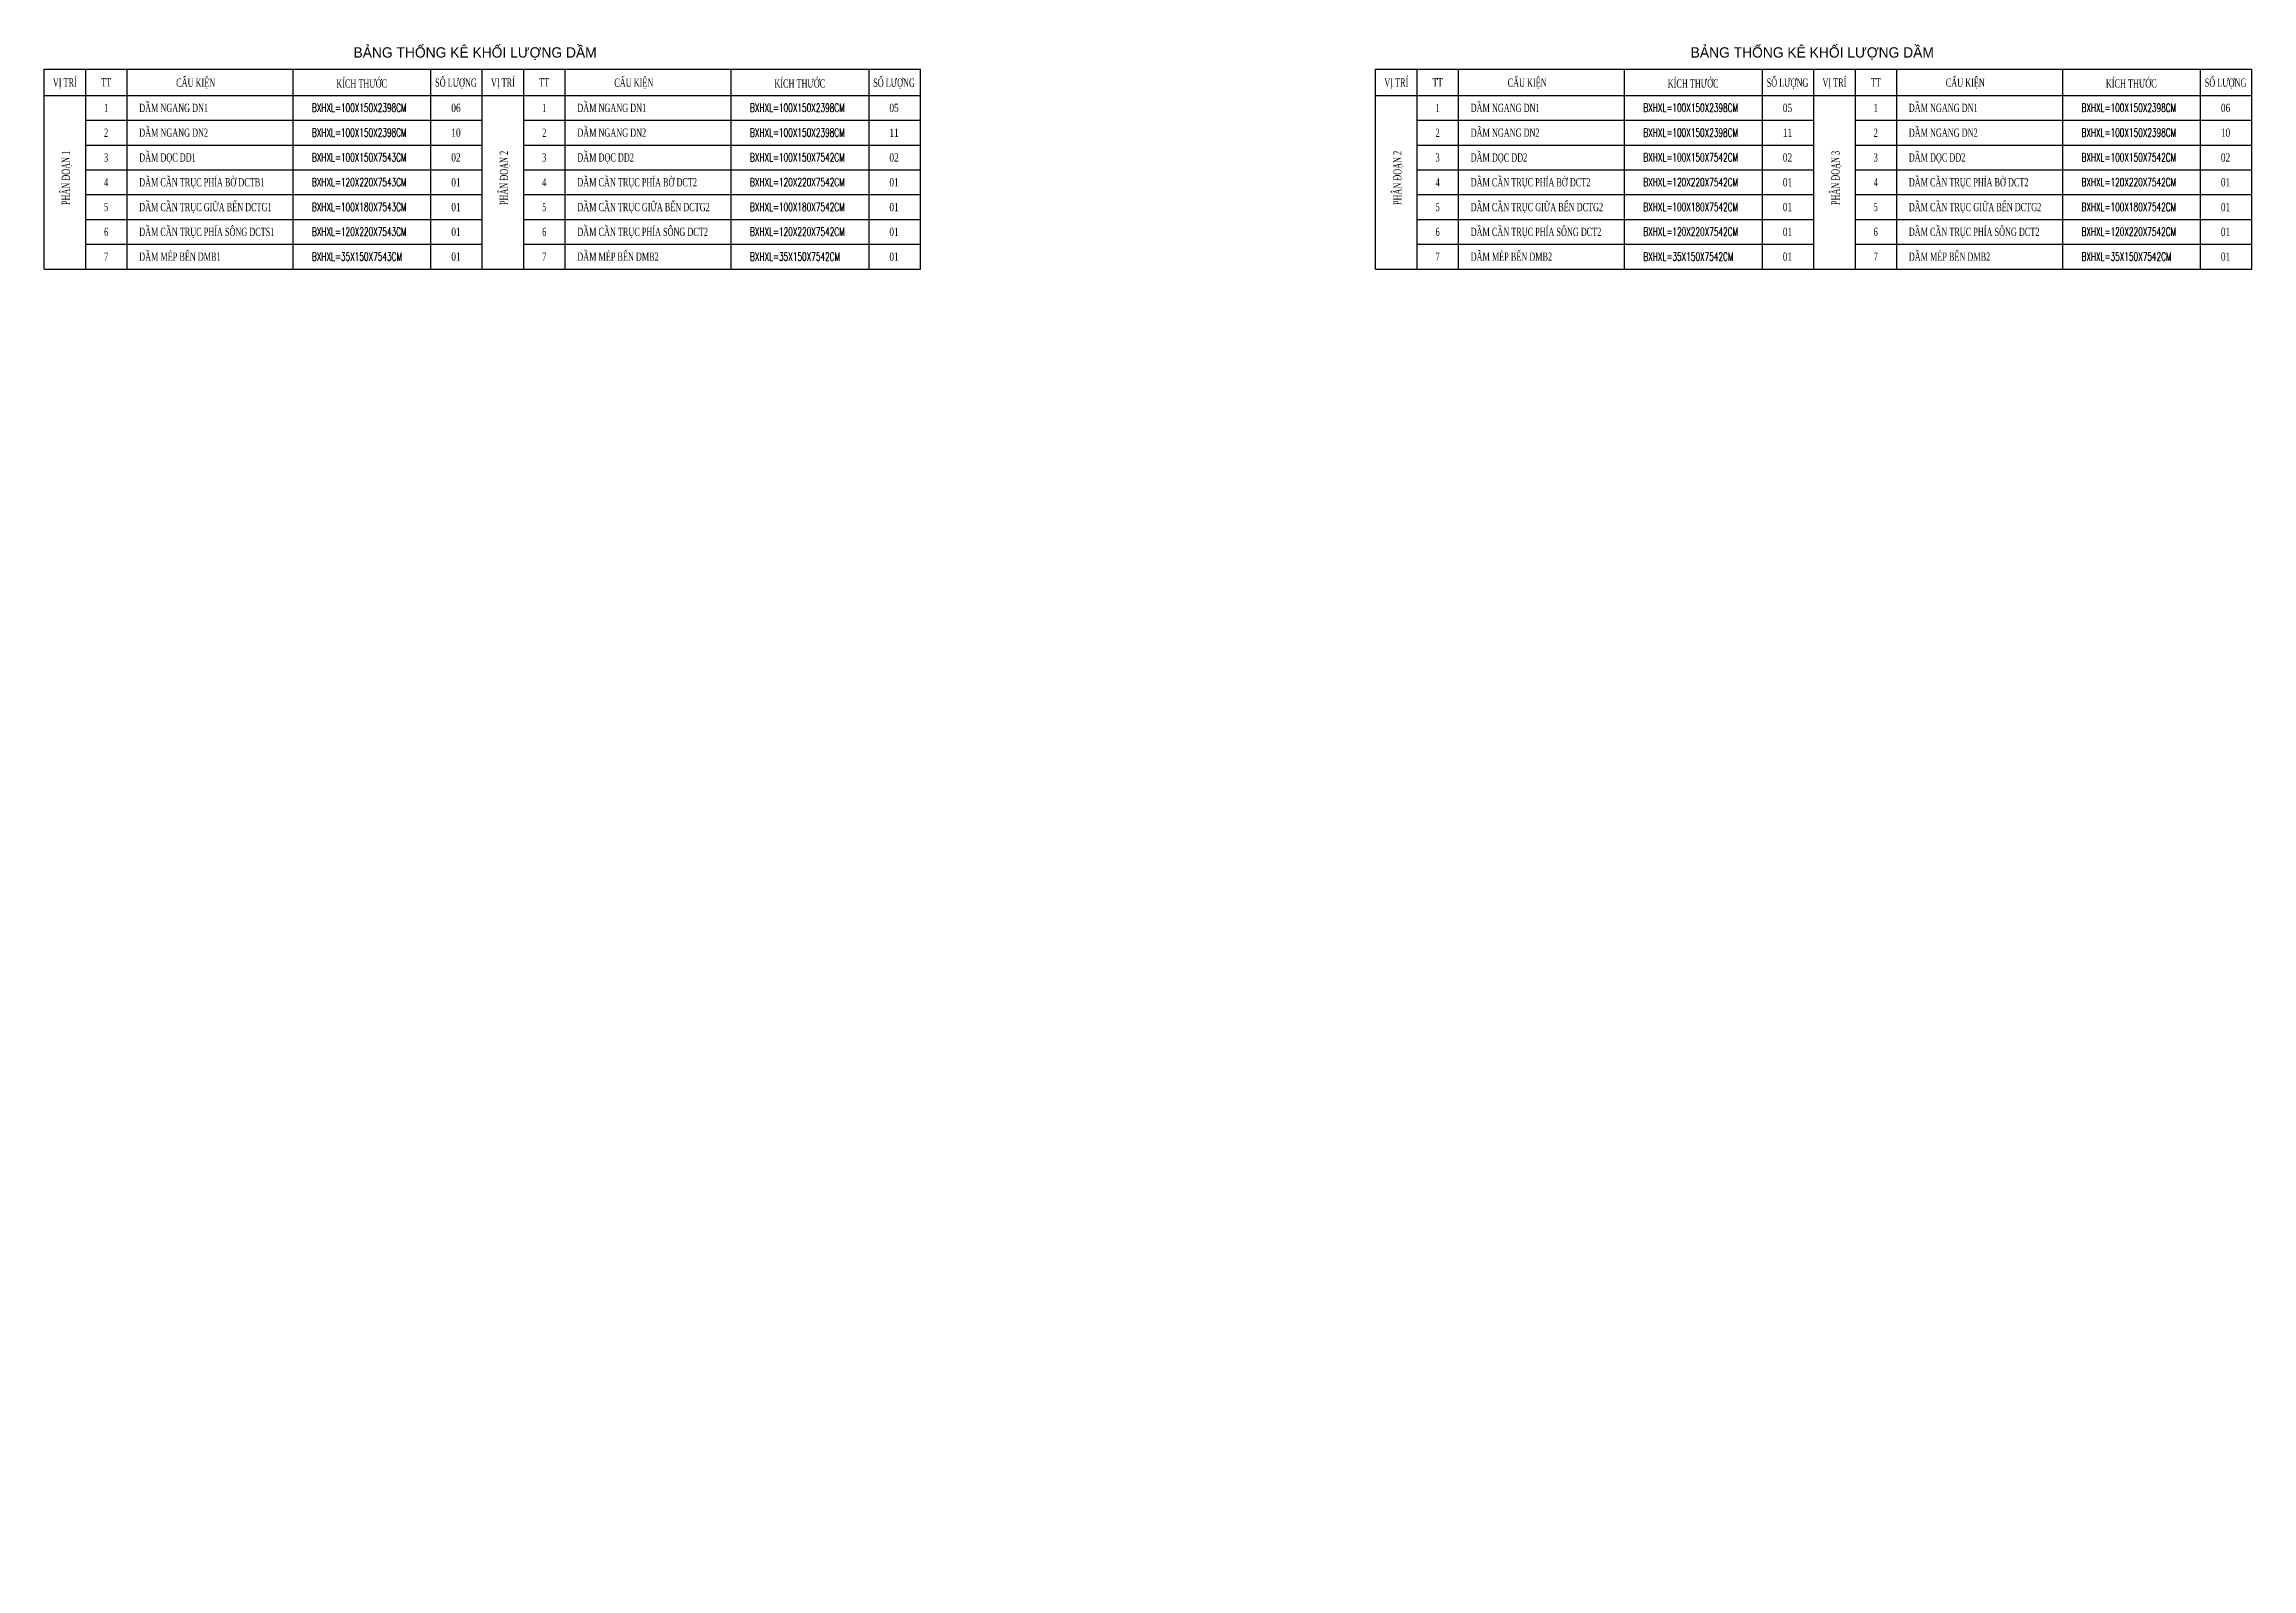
# Model space of a CAD drawing. Extents: x -64479 to 90650, y -38385 to 38270.
# Drawn here: x -51155 to -29788, y -19737 to -4980 of the extents above; entities that cross this region are included whole.
import ezdxf
from ezdxf.enums import TextEntityAlignment as Align

# ---------------------------------------------------------------- set-up
doc = ezdxf.new("R2010")
doc.units = 0
doc.header["$MEASUREMENT"] = 0
for name, color, linetype in [('BORDER', 2, 'CONTINUOUS'), ('Dam', 4, 'CONTINUOUS'), ('TEXT', 3, 'CONTINUOUS')]:
    doc.layers.add(name, color=color, linetype=linetype)
doc.styles.add('CMB-1', font='VHBLACK_0.TTF', dxfattribs={"width": 0.8})
doc.styles.add('THUONG', font='vntimeh.shx')
doc.styles.add('thuongphong', font='vnsimpleh.shx', dxfattribs={"width": 0.7})

msp = doc.modelspace()

# ---------------------------------------------------------------- texts
at = {"layer": 'TEXT', "color": 4, "style": 'CMB-1'}
for p in [(-46983.7, -5110), (-34042.2, -5110)]:
    msp.add_text('b¶ng thèng kª khèi l\xadîng dÇm', height=100, dxfattribs=at).set_placement(p, align=Align.CENTER)
at = {"layer": 'TEXT', "style": 'THUONG'}
for s, width, p in [('vÞ trÝ', 0.65, (-50954.7, -5348.5)), ('tt', 0.65, (-50554.7, -5348.5)), ('cÊu kiÖn', 0.65, (-49688, -5348.5)), ('kÝch th\xadíc', 0.65, (-48081.4, -5348.5)), ('sè l\xadîng', 0.65, (-47169, -5348.5)), ('vÞ trÝ', 0.65, (-46714.6, -5348.5)), ('tt', 0.65, (-46314.6, -5348.5)), ('cÊu kiÖn', 0.65, (-45448, -5348.5)), ('kÝch th\xadíc', 0.65, (-43841.4, -5348.5)), ('sè l\xadîng', 0.65, (-42928.9, -5348.5)), ('vÞ trÝ', 0.65, (-38068.1, -5348.5)), ('tt', 0.65, (-37668.1, -5348.5)), ('cÊu kiÖn', 0.65, (-36801.5, -5348.5)), ('kÝch th\xadíc', 0.65, (-35194.9, -5348.5)), ('sè l\xadîng', 0.65, (-34282.4, -5348.5)), ('vÞ trÝ', 0.65, (-33828.1, -5348.5)), ('tt', 0.65, (-33428.1, -5348.5)), ('cÊu kiÖn', 0.65, (-32561.4, -5348.5)), ('kÝch th\xadíc', 0.65, (-30954.8, -5348.5)), ('sè l\xadîng', 0.65, (-30042.4, -5348.5)), ('06', 0.75, (-47169, -5596.5)), ('05', 0.75, (-42928.9, -5596.5)), ('05', 0.75, (-34282.4, -5596.5)), ('06', 0.75, (-30042.4, -5596.5)), ('1', 0.65, (-50554.7, -5596.5)), ('1', 0.65, (-46314.6, -5596.5)), ('1', 0.65, (-37668.1, -5596.5)), ('1', 0.65, (-33428.1, -5596.5)), ('2', 0.65, (-50554.7, -5836.5)), ('10', 0.75, (-47169, -5836.5)), ('2', 0.65, (-46314.6, -5836.5)), ('11', 0.75, (-42928.9, -5836.5)), ('2', 0.65, (-37668.1, -5836.5)), ('11', 0.75, (-34282.4, -5836.5)), ('2', 0.65, (-33428.1, -5836.5)), ('10', 0.75, (-30042.4, -5836.5)), ('3', 0.65, (-50554.7, -6076.5)), ('02', 0.75, (-47169, -6076.5)), ('3', 0.65, (-46314.6, -6076.5)), ('02', 0.75, (-42928.9, -6076.5)), ('3', 0.65, (-37668.1, -6076.5)), ('02', 0.75, (-34282.4, -6076.5)), ('3', 0.65, (-33428.1, -6076.5)), ('02', 0.75, (-30042.4, -6076.5)), ('4', 0.65, (-50554.7, -6316.5)), ('01', 0.75, (-47169, -6316.5)), ('4', 0.65, (-46314.6, -6316.5)), ('01', 0.75, (-42928.9, -6316.5)), ('4', 0.65, (-37668.1, -6316.5)), ('01', 0.75, (-34282.4, -6316.5)), ('4', 0.65, (-33428.1, -6316.5)), ('01', 0.75, (-30042.4, -6316.5)), ('5', 0.65, (-50554.7, -6556.5)), ('01', 0.75, (-47169, -6556.5)), ('5', 0.65, (-46314.6, -6556.5)), ('01', 0.75, (-42928.9, -6556.5)), ('5', 0.65, (-37668.1, -6556.5)), ('01', 0.75, (-34282.4, -6556.5)), ('5', 0.65, (-33428.1, -6556.5)), ('01', 0.75, (-30042.4, -6556.5)), ('6', 0.65, (-50554.7, -6796.5)), ('01', 0.75, (-47169, -6796.5)), ('6', 0.65, (-46314.6, -6796.5)), ('01', 0.75, (-42928.9, -6796.5)), ('6', 0.65, (-37668.1, -6796.5)), ('01', 0.75, (-34282.4, -6796.5)), ('6', 0.65, (-33428.1, -6796.5)), ('01', 0.75, (-30042.4, -6796.5)), ('7', 0.65, (-50554.7, -7036.5)), ('01', 0.75, (-47169, -7036.5)), ('7', 0.65, (-46314.6, -7036.5)), ('01', 0.75, (-42928.9, -7036.5)), ('7', 0.65, (-37668.1, -7036.5)), ('01', 0.75, (-34282.4, -7036.5)), ('7', 0.65, (-33428.1, -7036.5)), ('01', 0.75, (-30042.4, -7036.5))]:
    msp.add_text(s, height=80, dxfattribs=dict(at, width=width)).set_placement(p, align=Align.MIDDLE)
at = {"layer": 'TEXT', "style": 'THUONG', "width": 0.65}
for s, p in [('DÇm ngang DN1 ', (-50234.7, -5596.5)), ('DÇm ngang DN1 ', (-45994.6, -5596.5)), ('DÇm ngang DN1 ', (-37348.1, -5596.5)), ('DÇm ngang DN1 ', (-33108.1, -5596.5)), ('DÇm ngang DN2', (-50234.7, -5836.5)), ('DÇm ngang DN2', (-45994.6, -5836.5)), ('DÇm ngang DN2', (-37348.1, -5836.5)), ('DÇm ngang DN2', (-33108.1, -5836.5)), ('DÇm däc DD1 ', (-50234.7, -6076.5)), ('DÇm däc DD2', (-45994.6, -6076.5)), ('DÇm däc DD2', (-37348.1, -6076.5)), ('DÇm däc DD2', (-33108.1, -6076.5)), ('DÇm däc DD2', (-33108.1, -6076.5)), ('dÇm cÇn trôc phÝa bê dctb1', (-50234.7, -6316.5)), ('dÇm cÇn trôc phÝa bê dct2', (-45994.6, -6316.5)), ('dÇm cÇn trôc phÝa bê dct2', (-37348.1, -6316.5)), ('dÇm cÇn trôc phÝa bê dct2', (-33108.1, -6316.5)), ('dÇm cÇn trôc phÝa bê dct2', (-33108.1, -6316.5)), ('dÇm cÇn trôc gi÷a bÕn dctg1', (-50234.7, -6556.5)), ('dÇm cÇn trôc gi÷a bÕn dctg2', (-45994.6, -6556.5)), ('dÇm cÇn trôc gi÷a bÕn dctg2', (-37348.1, -6556.5)), ('dÇm cÇn trôc gi÷a bÕn dctg2', (-33108.1, -6556.5)), ('dÇm cÇn trôc gi÷a bÕn dctg2', (-33108.1, -6556.5)), ('dÇm cÇn trôc phÝa s«ng dcts1', (-50234.7, -6796.5)), ('dÇm cÇn trôc phÝa s«ng dct2', (-45994.6, -6796.5)), ('dÇm cÇn trôc phÝa s«ng dct2', (-37348.1, -6796.5)), ('dÇm cÇn trôc phÝa s«ng dct2', (-33108.1, -6796.5)), ('dÇm cÇn trôc phÝa s«ng dct2', (-33108.1, -6796.5)), ('dÇm mÐp bÕn dmb1', (-50234.7, -7036.5)), ('dÇm mÐp bÕn dmb2', (-45994.6, -7036.5)), ('dÇm mÐp bÕn dmb2', (-37348.1, -7036.5)), ('dÇm mÐp bÕn dmb2', (-33108.1, -7036.5)), ('dÇm mÐp bÕn dmb2', (-33108.1, -7036.5))]:
    msp.add_text(s, height=80, dxfattribs=at).set_placement(p, align=Align.MIDDLE_LEFT)
at = {"layer": 'TEXT', "style": 'thuongphong', "width": 0.65}
for s, p in [('bXhXl=100X150X2398cm ', (-48563.2, -5635.4)), ('bXhXl=100X150X2398cm ', (-44323.2, -5635.4)), ('bXhXl=100X150X2398cm ', (-35676.7, -5635.4)), ('bXhXl=100X150X2398cm ', (-31436.6, -5635.4)), ('bXhXl=100X150X2398cm ', (-48563.2, -5875.4)), ('bXhXl=100X150X2398cm ', (-44323.2, -5875.4)), ('bXhXl=100X150X2398cm ', (-35676.7, -5875.4)), ('bXhXl=100X150X2398cm ', (-31436.6, -5875.4)), ('bXhXl=100X150X7543cm ', (-48563.2, -6115.4)), ('bXhXl=100X150X7542cm ', (-44323.2, -6115.4)), ('bXhXl=100X150X7542cm ', (-35676.7, -6115.4)), ('bXhXl=100X150X7542cm ', (-31436.6, -6115.4)), ('bXhXl=120X220X7543cm ', (-48563.2, -6355.4)), ('bXhXl=120X220X7542cm ', (-44323.2, -6355.4)), ('bXhXl=120X220X7542cm ', (-35676.7, -6355.4)), ('bXhXl=120X220X7542cm ', (-31436.6, -6355.4)), ('bXhXl=100X180X7543cm ', (-48563.2, -6595.4)), ('bXhXl=100X180X7542cm ', (-44323.2, -6595.4)), ('bXhXl=100X180X7542cm ', (-35676.7, -6595.4)), ('bXhXl=100X180X7542cm ', (-31436.6, -6595.4)), ('bXhXl=120X220X7543cm ', (-48563.2, -6835.4)), ('bXhXl=120X220X7542cm ', (-44323.2, -6835.4)), ('bXhXl=120X220X7542cm ', (-35676.7, -6835.4)), ('bXhXl=120X220X7542cm ', (-31436.6, -6835.4)), ('bXhXl=35X150X7543cm ', (-48563.2, -7075.4)), ('bXhXl=35X150X7542cm ', (-44323.2, -7075.4)), ('bXhXl=35X150X7542cm ', (-35676.7, -7075.4)), ('bXhXl=35X150X7542cm ', (-31436.6, -7075.4))]:
    msp.add_text(s, height=80, dxfattribs=at).set_placement(p)
at = {"layer": 'TEXT', "style": 'THUONG', "width": 0.65}
for s, p in [('ph©n ®o¹n 1', (-50944.9, -6274.8)), ('ph©n ®o¹n 2', (-46704.9, -6274.8)), ('ph©n ®o¹n 2', (-38058.4, -6274.8)), ('ph©n ®o¹n 3', (-33818.3, -6274.8))]:
    msp.add_text(s, height=80, rotation=90, dxfattribs=at).set_placement(p, align=Align.MIDDLE_CENTER)

# ---------------------------------------------------------------- linework, layer by layer
at = {"layer": 'BORDER'}
for p, q in [((-51154.7, -5220.5), (-46914.6, -5220.5)), ((-51154.7, -7156.5), (-51154.7, -5220.5)), ((-46914.6, -7156.5), (-46914.6, -5220.5)), ((-46914.6, -5220.5), (-42674.6, -5220.5)), ((-46914.6, -7156.5), (-46914.6, -5220.5)), ((-42674.6, -7156.5), (-42674.6, -5220.5)), ((-38268.1, -7156.5), (-38268.1, -5220.5)), ((-38268.1, -5220.5), (-34028.1, -5220.5)), ((-38268.1, -7156.5), (-38268.1, -5220.5)), ((-34028.1, -7156.5), (-34028.1, -5220.5)), ((-34028.1, -5220.5), (-29788.1, -5220.5)), ((-29788.1, -7156.5), (-29788.1, -5220.5)), ((-51154.7, -5476.5), (-46914.6, -5476.5)), ((-46914.6, -5476.5), (-42674.6, -5476.5)), ((-38268.1, -5476.5), (-34028.1, -5476.5)), ((-34028.1, -5476.5), (-29788.1, -5476.5)), ((-51154.7, -7156.5), (-46914.6, -7156.5)), ((-46914.6, -7156.5), (-42674.6, -7156.5)), ((-38268.1, -7156.5), (-34028.1, -7156.5)), ((-34028.1, -7156.5), (-29788.1, -7156.5))]:
    msp.add_line(p, q, dxfattribs=at)
at = {"layer": 'Dam'}
for p, q in [((-50754.7, -5220.5), (-50754.7, -7156.5)), ((-50354.7, -5220.5), (-50354.7, -7156.5)), ((-48748.1, -5220.5), (-48748.1, -7156.5)), ((-47414.7, -5220.5), (-47414.7, -7156.5)), ((-46514.6, -5220.5), (-46514.6, -7156.5)), ((-46114.6, -5220.5), (-46114.6, -7156.5)), ((-44508, -5220.5), (-44508, -7156.5)), ((-43174.7, -5220.5), (-43174.7, -7156.5)), ((-37868.1, -5220.5), (-37868.1, -7156.5)), ((-37468.1, -5220.5), (-37468.1, -7156.5)), ((-35861.5, -5220.5), (-35861.5, -7156.5)), ((-34528.2, -5220.5), (-34528.2, -7156.5)), ((-33628.1, -5220.5), (-33628.1, -7156.5)), ((-33228.1, -5220.5), (-33228.1, -7156.5)), ((-31621.5, -5220.5), (-31621.5, -7156.5)), ((-30288.2, -5220.5), (-30288.2, -7156.5)), ((-50754.7, -5716.5), (-46914.6, -5716.5)), ((-46514.6, -5716.5), (-42674.6, -5716.5)), ((-37868.1, -5716.5), (-34028.1, -5716.5)), ((-33628.1, -5716.5), (-29788.1, -5716.5)), ((-50754.7, -5956.5), (-46914.6, -5956.5)), ((-46514.6, -5956.5), (-42674.6, -5956.5)), ((-37868.1, -5956.5), (-34028.1, -5956.5)), ((-33628.1, -5956.5), (-29788.1, -5956.5)), ((-50754.7, -6196.5), (-46914.6, -6196.5)), ((-46514.6, -6196.5), (-42674.6, -6196.5)), ((-37868.1, -6196.5), (-34028.1, -6196.5)), ((-33628.1, -6196.5), (-29788.1, -6196.5)), ((-50754.7, -6436.5), (-46914.6, -6436.5)), ((-46514.6, -6436.5), (-42674.6, -6436.5)), ((-37868.1, -6436.5), (-34028.1, -6436.5)), ((-33628.1, -6436.5), (-29788.1, -6436.5)), ((-50754.7, -6676.5), (-46914.6, -6676.5)), ((-46514.6, -6676.5), (-42674.6, -6676.5)), ((-37868.1, -6676.5), (-34028.1, -6676.5)), ((-33628.1, -6676.5), (-29788.1, -6676.5)), ((-50754.7, -6916.5), (-46914.6, -6916.5)), ((-46514.6, -6916.5), (-42674.6, -6916.5)), ((-37868.1, -6916.5), (-34028.1, -6916.5)), ((-33628.1, -6916.5), (-29788.1, -6916.5))]:
    msp.add_line(p, q, dxfattribs=at)

msp.set_redraw_order([(e.dxf.handle, doc.entitydb.next_handle()) for e in msp.query("TEXT MTEXT ATTDEF DIMENSION ARC_DIMENSION")])  # texts and dimensions are drawn at this point

# ---------------------------------------------------------------- wipeouts: each hides what was drawn before it
msp.add_wipeout([(-31130.5, -19737.2), (-30783.1, -19737.2), (-30783.1, -19712), (-31130.5, -19712)]).dxf.layer = 'TEXT'

# ---------------------------------------------------------------- next in the draw order: wipeouts: each hides what was drawn before it
msp.add_wipeout([(-31130.5, -19737.2), (-30783.1, -19737.2), (-30783.1, -19712), (-31130.5, -19712)]).dxf.layer = 'TEXT'

doc.saveas('drawing.dxf')
